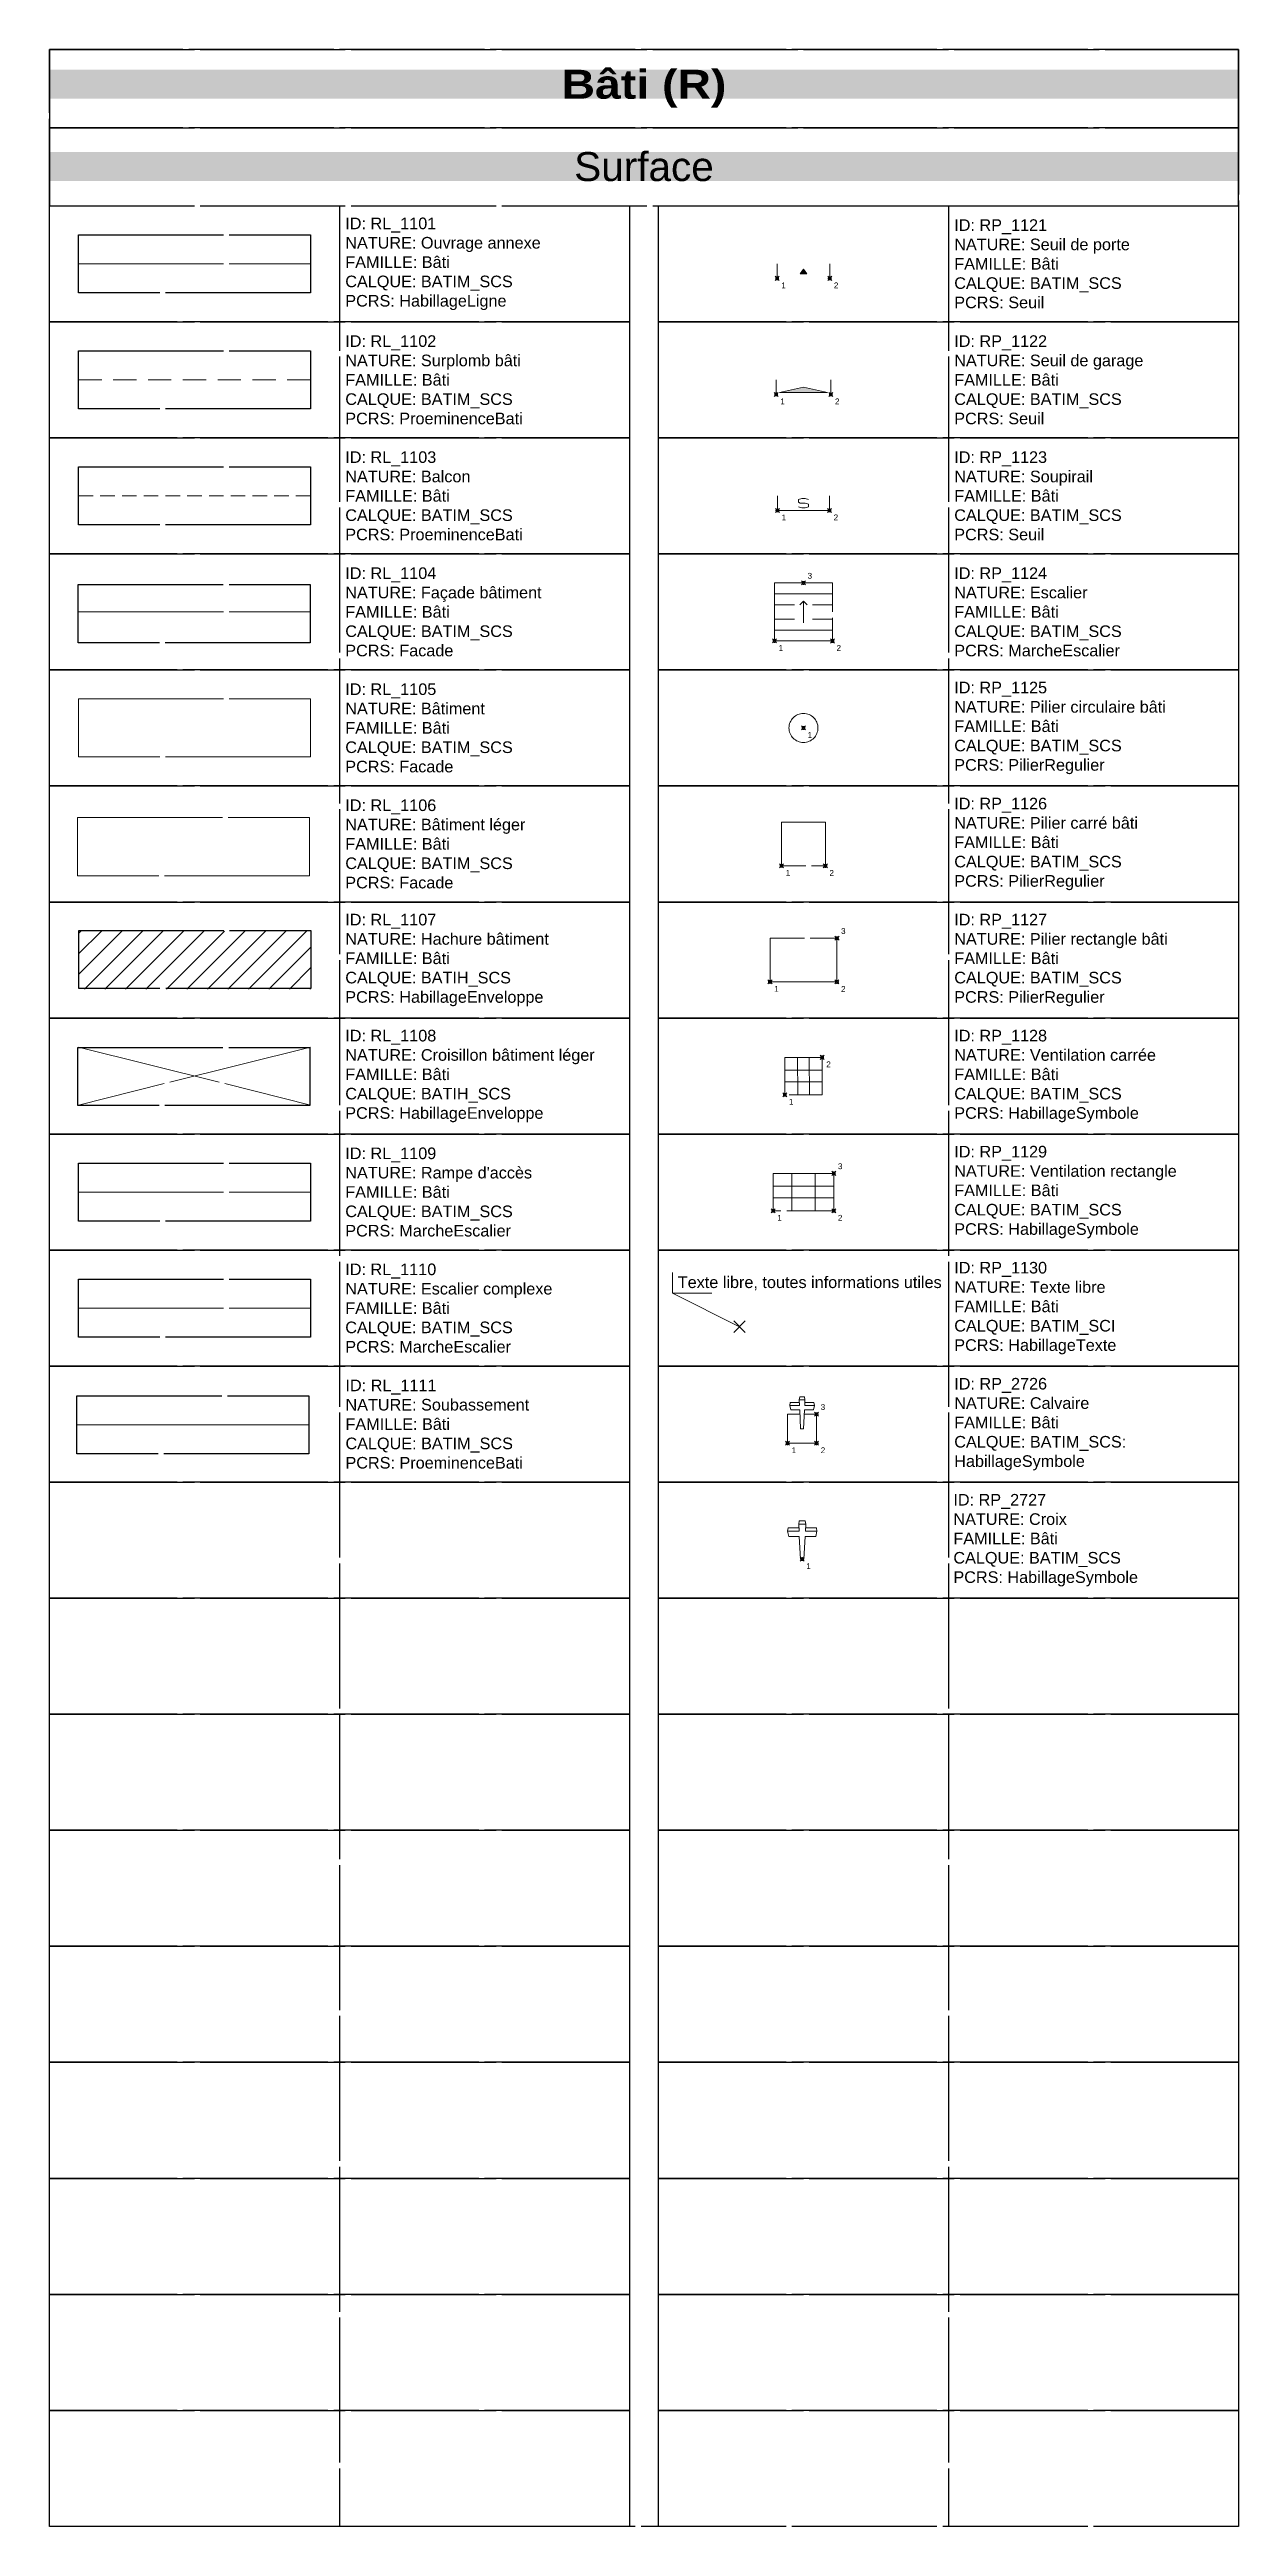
# Model space of a CAD drawing. Header units: metres. Extents: x 3067 to 3319, y 1703 to 1914.
# Drawn here: x 3067.05 to 3087.55, y 1703.17 to 1745.87 of the extents above; entities that cross this region are included whole.
import ezdxf

# ---------------------------------------------------------------- set-up
doc = ezdxf.new("R2010")
doc.units = ezdxf.units.M
doc.header["$PDMODE"] = 3
doc.header["$PDSIZE"] = 0.1
for name, pattern in [('RL_1101', [2.5, 2.5, 0]), ('RL_1102', [0.6, 0.4, -0.2]), ('RL_1103', [0.375, 0.25, -0.125]), ('RL_1104', [2.5, 2.5, 0]), ('RL_1105', [2.5, 2.5, 0]), ('RL_1106', [2.5, 2.5, 0]), ('RL_1108', [2.5, 2.5, 0]), ('RL_1109', [2.5, 2.5, 0]), ('RL_1110', [2.5, 2.5, 0]), ('Socle_Continu', [2.5, 2.5, 0])]:
    doc.linetypes.add(name, pattern=pattern)
doc.layers.get('0').update_dxf_attribs({"lineweight": 30})
for name, color, linetype, lineweight in [('1', 7, 'Socle_Continu', 30), ('2', 7, 'Socle_Continu', 30), ('3_sens et nbr de points', 7, 'Socle_Continu', 5), ('BATIH_SCS', 201, 'Socle_Continu', 13), ('BATIM_SCI', 201, 'Socle_Continu', 13)]:
    doc.layers.add(name, color=color, linetype=linetype, lineweight=lineweight)
doc.layers.add('BATIM_SCS', color=7, linetype='Socle_Continu', lineweight=13, true_color=0xdf7fff)
doc.styles.get("Standard").update_dxf_attribs({"font": 'arial.ttf'})
doc.linetypes.add('RL_1111', pattern='A,0.25,-0.1,[".",Standard,S=0.254,R=0,X=0,Y=0],-0.15', length=0.5)

msp = doc.modelspace()

# ---------------------------------------------------------------- texts
at = {"linetype": 'Socle_Continu', "char_height": 0.5, "width": 20.5, "attachment_point": 5, "bg_fill": 1, "box_fill_scale": 1, "bg_fill_transparency": 0}
for s, insert, bg_fill_color in [('{\\fArial Black|b0|i0|c0|p34;\\C256;\\c16777215;Bâti (R)}', (3077.299, 1745.192), 201), ('\\pxqc;Surface', (3077.299, 1743.845), 254)]:
    msp.add_mtext(s, dxfattribs=dict(at, insert=insert, bg_fill_color=bg_fill_color))
at = {"linetype": 'Socle_Continu', "char_height": 0.2, "width": 4.9, "attachment_point": 4}
for s, insert in [('ID: RL_1101\\PNATURE: Ouvrage annexe\\PFAMILLE: Bâti\\PCALQUE: BATIM_SCS\\PPCRS: HabillageLigne', (3072.149, 1742.172)), ('ID: RP_1121\\PNATURE: Seuil de porte\\PFAMILLE: Bâti\\PCALQUE: BATIM_SCS\\PPCRS: Seuil', (3082.649, 1742.172)), ('ID: RL_1102\\PNATURE: Surplomb bâti\\PFAMILLE: Bâti\\PCALQUE: BATIM_SCS\\PPCRS: ProeminenceBati', (3072.149, 1740.172)), ('ID: RP_1122\\PNATURE: Seuil de garage\\PFAMILLE: Bâti\\PCALQUE: BATIM_SCS\\PPCRS: Seuil', (3082.649, 1740.172)), ('ID: RL_1103\\PNATURE: Balcon\\PFAMILLE: Bâti\\PCALQUE: BATIM_SCS\\PPCRS: ProeminenceBati', (3072.149, 1738.172)), ('ID: RP_1123\\PNATURE: Soupirail\\PFAMILLE: Bâti\\PCALQUE: BATIM_SCS\\PPCRS: Seuil', (3082.649, 1738.172)), ('ID: RL_1104\\PNATURE: Façade bâtiment\\PFAMILLE: Bâti\\PCALQUE: BATIM_SCS\\PPCRS: Facade', (3072.149, 1736.172)), ('ID: RP_1124\\PNATURE: Escalier\\PFAMILLE: Bâti\\PCALQUE: BATIM_SCS\\PPCRS: MarcheEscalier', (3082.649, 1736.172)), ('ID: RL_1105\\PNATURE: Bâtiment\\PFAMILLE: Bâti\\PCALQUE: BATIM_SCS\\PPCRS: Facade', (3072.149, 1734.172)), ('ID: RP_1125\\PNATURE: Pilier circulaire bâti\\PFAMILLE: Bâti\\PCALQUE: BATIM_SCS\\PPCRS: PilierRegulier', (3082.649, 1734.172)), ('ID: RL_1106\\PNATURE: Bâtiment léger\\PFAMILLE: Bâti\\PCALQUE: BATIM_SCS\\PPCRS: Facade', (3072.149, 1732.172)), ('ID: RP_1126\\PNATURE: Pilier carré bâti\\PFAMILLE: Bâti\\PCALQUE: BATIM_SCS\\PPCRS: PilierRegulier', (3082.649, 1732.172)), ('ID: RL_1107\\PNATURE: Hachure bâtiment\\PFAMILLE: Bâti\\PCALQUE: BATIH_SCS\\PPCRS: HabillageEnveloppe', (3072.149, 1730.172)), ('ID: RP_1127\\PNATURE: Pilier rectangle bâti\\PFAMILLE: Bâti\\PCALQUE: BATIM_SCS\\PPCRS: PilierRegulier', (3082.649, 1730.172)), ('ID: RL_1108\\PNATURE: Croisillon bâtiment léger\\PFAMILLE: Bâti\\PCALQUE: BATIH_SCS\\PPCRS: HabillageEnveloppe', (3072.149, 1728.172)), ('ID: RP_1128\\PNATURE: Ventilation carrée\\PFAMILLE: Bâti\\PCALQUE: BATIM_SCS\\PPCRS: HabillageSymbole', (3082.649, 1728.172)), ('ID: RP_1129\\PNATURE: Ventilation rectangle\\PFAMILLE: Bâti\\PCALQUE: BATIM_SCS\\PPCRS: HabillageSymbole', (3082.649, 1726.172)), ("ID: RL_1109\\PNATURE: Rampe d'accès\\PFAMILLE: Bâti\\PCALQUE: BATIM_SCS\\PPCRS: MarcheEscalier", (3072.149, 1726.172)), ('ID: RL_1110\\PNATURE: Escalier complexe\\PFAMILLE: Bâti\\PCALQUE: BATIM_SCS\\PPCRS: MarcheEscalier', (3072.149, 1724.172)), ('ID: RP_1130\\PNATURE: Texte libre\\PFAMILLE: Bâti\\PCALQUE: BATIM_SCI\\PPCRS: HabillageTexte', (3082.649, 1724.172)), ('{\\C256;\\c0;ID: RL_1111\\PNATURE: Soubassement\\PFAMILLE: Bâti\\PCALQUE: BATIM_SCS\\PPCRS: ProeminenceBati}', (3072.152, 1722.172)), ('ID: RP_2726\\PNATURE: Calvaire\\PFAMILLE: Bâti\\PCALQUE: BATIM_SCS: HabillageSymbole', (3082.649, 1722.172)), ('ID: RP_2727\\PNATURE: Croix\\PFAMILLE: Bâti\\PCALQUE: BATIM_SCS\\PPCRS: HabillageSymbole', (3082.634, 1720.172))]:
    msp.add_mtext(s, dxfattribs=dict(at, insert=insert))
at = {"layer": '3_sens et nbr de points', "linetype": 'Socle_Continu', "char_height": 0.1, "attachment_point": 1}
for s, insert in [('1', (3079.667, 1741.851)), ('2', (3080.573, 1741.851)), ('1', (3079.648, 1739.851)), ('2', (3080.592, 1739.851)), ('1', (3079.671, 1737.851)), ('2', (3080.569, 1737.851)), ('3', (3080.12, 1736.845)), ('1', (3079.62, 1735.601)), ('2', (3080.619, 1735.601)), ('1', (3080.12, 1734.101)), ('1', (3079.743, 1731.724)), ('2', (3080.497, 1731.723)), ('3', (3080.697, 1730.722)), ('1', (3079.543, 1729.724)), ('2', (3080.697, 1729.723)), ('2', (3080.442, 1728.424)), ('1', (3079.798, 1727.779)), ('3', (3080.643, 1726.667)), ('1', (3079.598, 1725.779)), ('2', (3080.642, 1725.779)), ('3', (3080.346, 1722.516)), ('1', (3079.846, 1721.772)), ('2', (3080.346, 1721.772)), ('1', (3080.097, 1719.775))]:
    msp.add_mtext_dynamic_manual_height_columns(s, width=0.17351, gutter_width=1, heights=[0], dxfattribs=dict(at, insert=insert))

# ---------------------------------------------------------------- blocks, each defined once
blk = doc.blocks.new('*U58')
at = {"layer": 'BATIM_SCI', "linetype": 'Socle_Continu'}
blk.add_line((-1.153, 0.58), (0, 0), dxfattribs=at)
at = {"layer": 'BATIM_SCI', "linetype": 'Socle_Continu', "flags": 128}
blk.add_lwpolyline([(-0.48, 0.58), (-1.153, 0.58), (-1.153, 0.937)], dxfattribs=at)
at = {"layer": 'BATIM_SCI', "linetype": 'Socle_Continu'}
blk.add_point((0, 0), dxfattribs=at)
blk.add_attdef('TXT', (-1.064, 0.667), '', height=0.2, dxfattribs=at)
at = {"layer": 'BATIM_SCI', "linetype": 'Socle_Continu', "flags": 9}
for tag, p in [('NATURE', (1.967, -0.177)), ('ID', (1.967, 0.144)), ('FAMILLE', (1.967, -0.499)), ('CALQUE', (1.967, -0.82)), ('PCRS', (1.967, -1.141))]:
    blk.add_attdef(tag, p, '', height=0.2, dxfattribs=at)
blk = doc.blocks.new('RP_1121')
at = {"layer": 'BATIM_SCS', "linetype": 'Socle_Continu'}
blk.add_hatch(color=256, dxfattribs=at).paths.add_polyline_path([(0.396, 0.078), (0.453, 0.156), (0.51, 0.078)])
for p, q in [((0, 0.25), (0, 0)), ((0.396, 0.078), (0.453, 0.156)), ((0.51, 0.078), (0.396, 0.078)), ((0.453, 0.156), (0.51, 0.078)), ((0.906, -0.001), (0.906, 0.249))]:
    blk.add_line(p, q, dxfattribs=at)
at = {"layer": 'BATIM_SCS', "linetype": 'Socle_Continu', "flags": 9}
for tag, p in [('NATURE', (1.337, 0.329)), ('ID', (1.337, 0.65)), ('FAMILLE', (1.337, 0.008)), ('CALQUE', (1.337, -0.314)), ('PCRS', (1.337, -0.635))]:
    blk.add_attdef(tag, p, '', height=0.2, dxfattribs=at)
blk = doc.blocks.new('RP_1122')
at = {"layer": 'BATIM_SCS', "linetype": 'Socle_Continu'}
blk.add_hatch(color=256, dxfattribs=at).paths.add_polyline_path([(0.059, 0.031), (0.884, 0.031), (0.472, 0.125)])
for p, q in [((0, 0.25), (0, 0)), ((0.472, 0.125), (0.059, 0.031)), ((0.059, 0.031), (0.884, 0.031)), ((0.884, 0.031), (0.472, 0.125)), ((0.943, 0), (0.943, 0.25))]:
    blk.add_line(p, q, dxfattribs=at)
at = {"layer": 'BATIM_SCS', "linetype": 'Socle_Continu', "flags": 9}
for tag, p in [('ID', (1.285, 0.871)), ('NATURE', (1.285, 0.549)), ('FAMILLE', (1.285, 0.228)), ('CALQUE', (1.285, -0.093)), ('PCRS', (1.285, -0.415))]:
    blk.add_attdef(tag, p, '', height=0.2, dxfattribs=at)
blk = doc.blocks.new('RP_1123')
at = {"layer": 'BATIM_SCS', "linetype": 'Socle_Continu'}
for p, q in [((0, 0.25), (0, 0)), ((0, 0), (0.898, 0)), ((0.365, 0.188), (0.421, 0.203)), ((0.365, 0.188), (0.365, 0.156)), ((0.365, 0.141), (0.365, 0.156)), ((0.365, 0.141), (0.393, 0.125)), ((0.421, 0.047), (0.365, 0.062)), ((0.393, 0.125), (0.477, 0.125)), ((0.477, 0.203), (0.421, 0.203)), ((0.477, 0.047), (0.421, 0.047)), ((0.477, 0.203), (0.533, 0.188)), ((0.477, 0.125), (0.533, 0.109)), ((0.533, 0.062), (0.477, 0.047)), ((0.533, 0.109), (0.533, 0.094)), ((0.533, 0.094), (0.533, 0.062)), ((0.898, 0), (0.898, 0.25))]:
    blk.add_line(p, q, dxfattribs=at)
at = {"layer": 'BATIM_SCS', "linetype": 'Socle_Continu', "flags": 9}
for tag, p in [('ID', (1.247, 0.805)), ('NATURE', (1.247, 0.484)), ('CALQUE', (1.247, -0.159)), ('FAMILLE', (1.247, 0.163)), ('PCRS', (1.247, -0.48))]:
    blk.add_attdef(tag, p, '', height=0.2, dxfattribs=at)
blk = doc.blocks.new('RP_1125')
at = {"layer": 'BATIM_SCS', "linetype": 'Socle_Continu'}
blk.add_circle((0, 0), 0.25, dxfattribs=at)
at = {"layer": 'BATIM_SCS', "linetype": 'Socle_Continu', "flags": 9}
for tag, p in [('ID', (0.772, 0.405)), ('NATURE', (0.772, 0.084)), ('CALQUE', (0.772, -0.559)), ('FAMILLE', (0.772, -0.237)), ('PCRS', (0.772, -0.88))]:
    blk.add_attdef(tag, p, '', height=0.2, dxfattribs=at)
blk = doc.blocks.new('RP_1126')
at = {"layer": 'BATIM_SCS', "linetype": 'Socle_Continu', "flags": 128}
blk.add_lwpolyline([(0, 0), (0, 0.754), (0.754, 0.754), (0.754, 0)], close=True, dxfattribs=at)
at = {"layer": 'BATIM_SCS', "linetype": 'Socle_Continu', "flags": 9}
for tag, p in [('NATURE', (1.163, 0.67)), ('ID', (1.163, 0.991)), ('FAMILLE', (1.163, 0.349)), ('CALQUE', (1.163, 0.028)), ('PCRS', (1.163, -0.294))]:
    blk.add_attdef(tag, p, '', height=0.2, dxfattribs=at)
blk = doc.blocks.new('RP_1127')
at = {"layer": 'BATIM_SCS', "linetype": 'Socle_Continu', "flags": 128}
blk.add_lwpolyline([(1.154, 0), (0, 0), (0, 0.754), (1.154, 0.754)], close=True, dxfattribs=at)
at = {"layer": 'BATIM_SCS', "linetype": 'Socle_Continu', "flags": 9}
for tag, p in [('ID', (1.447, 0.935)), ('NATURE', (1.447, 0.614)), ('FAMILLE', (1.447, 0.293)), ('CALQUE', (1.447, -0.028)), ('PCRS', (1.447, -0.35))]:
    blk.add_attdef(tag, p, '', height=0.2, dxfattribs=at)
blk = doc.blocks.new('RP_1124')
at = {"layer": 'BATIM_SCS', "linetype": 'Socle_Continu', "flags": 128}
blk.add_lwpolyline([(0, 0), (0, 1), (1, 1), (1, 0)], close=True, dxfattribs=at)
for points in [[(1, 0.812), (0, 0.812)], [(0, 0.625), (0.344, 0.625)], [(0.5, 0.312), (0.5, 0.687), (0.438, 0.625)], [(0.5, 0.687), (0.563, 0.625)], [(1, 0.625), (0.656, 0.625)], [(0, 0.375), (0.344, 0.375)], [(0, 0.187), (1, 0.187)], [(1, 0.375), (0.656, 0.375)]]:
    blk.add_lwpolyline(points, dxfattribs=at)
at = {"layer": 'BATIM_SCS', "linetype": 'Socle_Continu', "flags": 9}
for tag, p in [('ID', (1.527, 0.906)), ('NATURE', (1.527, 0.584)), ('FAMILLE', (1.527, 0.263)), ('CALQUE', (1.527, -0.058)), ('PCRS', (1.527, -0.38))]:
    blk.add_attdef(tag, p, '', height=0.2, dxfattribs=at)
blk = doc.blocks.new('RP_1128')
at = {"layer": 'BATIM_SCS', "linetype": 'Socle_Continu'}
for p, q in [((0.221, 0.645), (0.222, 0)), ((0.423, 0), (0.422, 0.645)), ((0.644, 0.423), (0, 0.423)), ((0, 0.222), (0.644, 0.222))]:
    blk.add_line(p, q, dxfattribs=at)
at = {"layer": 'BATIM_SCS', "linetype": 'Socle_Continu', "flags": 128}
blk.add_lwpolyline([(0, 0), (-0.001, 0.644), (0.644, 0.645), (0.644, 0.001)], close=True, dxfattribs=at)
at = {"layer": 'BATIM_SCS', "linetype": 'Socle_Continu', "flags": 9}
for tag, p in [('ID', (1.102, 0.887)), ('NATURE', (1.102, 0.565)), ('FAMILLE', (1.102, 0.244)), ('CALQUE', (1.102, -0.077)), ('PCRS', (1.102, -0.398))]:
    blk.add_attdef(tag, p, '', height=0.2, dxfattribs=at)
blk = doc.blocks.new('RP_1129')
at = {"layer": 'BATIM_SCS', "linetype": 'Socle_Continu'}
for p, q in [((0.321, 0.645), (0.322, 0)), ((0.723, 0.001), (0.722, 0.645)), ((1.044, 0.424), (0, 0.423)), ((0, 0.222), (1.044, 0.222))]:
    blk.add_line(p, q, dxfattribs=at)
at = {"layer": 'BATIM_SCS', "linetype": 'Socle_Continu', "flags": 128}
blk.add_lwpolyline([(-0.001, 0.644), (1.044, 0.645), (1.044, 0.001), (0, 0)], close=True, dxfattribs=at)
at = {"layer": 'BATIM_SCS', "linetype": 'Socle_Continu', "flags": 9}
for tag, p in [('ID', (1.289, 0.914)), ('NATURE', (1.289, 0.593)), ('FAMILLE', (1.289, 0.271)), ('CALQUE', (1.289, -0.05)), ('PCRS', (1.289, -0.371))]:
    blk.add_attdef(tag, p, '', height=0.2, dxfattribs=at)
blk = doc.blocks.new('RP_2727')
at = {"layer": 'BATIM_SCS', "linetype": 'Socle_Continu'}
for p, q in [((-0.254, 0.48), (-0.244, 0.54)), ((-0.254, 0.48), (-0.054, 0.48)), ((-0.254, 0.48), (-0.233, 0.392)), ((-0.244, 0.54), (-0.057, 0.54)), ((-0.06, 0.6), (-0.05, 0.66)), ((-0.054, 0.48), (-0.06, 0.6)), ((-0.06, 0.6), (0.06, 0.6)), ((-0.05, 0.66), (0.05, 0.66)), ((0.06, 0.6), (0.05, 0.66)), ((0.054, 0.48), (0.06, 0.6)), ((0.054, 0.48), (0.254, 0.48)), ((0.057, 0.54), (0.244, 0.54)), ((0.254, 0.48), (0.233, 0.392)), ((0.254, 0.48), (0.244, 0.54)), ((-0.233, 0.392), (-0.05, 0.392)), ((-0.03, 0), (-0.05, 0.392)), ((-0.03, 0), (0.03, 0)), ((0.03, 0), (0.05, 0.392)), ((0.05, 0.392), (0.233, 0.392))]:
    blk.add_line(p, q, dxfattribs=at)
at = {"layer": 'BATIM_SCS', "linetype": 'Socle_Continu', "flags": 9}
for tag, p in [('NATURE', (0.585, 0.325)), ('ID', (0.585, 0.646)), ('FAMILLE', (0.585, 0.004)), ('CALQUE', (0.585, -0.318)), ('PCRS', (0.585, -0.639))]:
    blk.add_attdef(tag, p, '', height=0.2, dxfattribs=at)
blk = doc.blocks.new('RP_2726')
at = {"layer": 'BATIM_SCS', "linetype": 'Socle_Continu'}
for p, q in [((0.038, 0.65), (0.047, 0.7)), ((0.038, 0.65), (0.205, 0.65)), ((0.038, 0.65), (0.056, 0.577)), ((0.047, 0.7), (0.203, 0.7)), ((0.056, 0.577), (0.209, 0.577)), ((0.2, 0.75), (0.209, 0.8)), ((0.205, 0.65), (0.2, 0.75)), ((0.2, 0.75), (0.3, 0.75)), ((0.209, 0.8), (0.291, 0.8)), ((0.225, 0.25), (0.209, 0.577)), ((0.275, 0.25), (0.291, 0.577)), ((0.3, 0.75), (0.291, 0.8)), ((0.291, 0.577), (0.444, 0.577)), ((0.295, 0.65), (0.3, 0.75)), ((0.295, 0.65), (0.462, 0.65)), ((0.298, 0.7), (0.453, 0.7)), ((0.462, 0.65), (0.444, 0.577)), ((0.462, 0.65), (0.453, 0.7)), ((0.225, 0.25), (0.275, 0.25))]:
    blk.add_line(p, q, dxfattribs=at)
blk.add_lwpolyline([(0.213, 0.5), (0, 0.5), (0, 0), (0.5, 0), (0.5, 0.5), (0.287, 0.5)], dxfattribs=at)
at = {"layer": 'BATIM_SCS', "linetype": 'Socle_Continu', "flags": 9}
for tag, p in [('NATURE', (0.959, 0.325)), ('ID', (0.959, 0.646)), ('FAMILLE', (0.959, 0.004)), ('CALQUE', (0.959, -0.318)), ('PCRS', (0.959, -0.639))]:
    blk.add_attdef(tag, p, '', height=0.2, dxfattribs=at)

# ---------------------------------------------------------------- hatches: boundary and pattern name
at = {"layer": 'BATIH_SCS', "linetype": 'Socle_Continu'}
h = msp.add_hatch(dxfattribs=at)
h.set_pattern_fill('RL_1107', color=256, pattern_type=2)
h.set_pattern_definition([(45, (0, 8), (-0.176776695, 0.176776695), [])])
h.paths.add_polyline_path([(3071.549, 1730.672), (3067.549, 1730.672), (3067.549, 1729.672), (3071.549, 1729.672)])

# ---------------------------------------------------------------- linework, layer by layer
at = {"linetype": 'Socle_Continu'}
for p, q in [((3072.049, 1743.172), (3072.049, 1703.172)), ((3082.549, 1743.172), (3082.549, 1703.172))]:
    msp.add_line(p, q, dxfattribs=at)
for points in [[(3067.049, 1744.519), (3087.549, 1744.519), (3087.549, 1745.866), (3067.049, 1745.866)], [(3067.049, 1743.172), (3087.549, 1743.172), (3087.549, 1744.519), (3067.049, 1744.519)], [(3067.049, 1743.172), (3077.049, 1743.172), (3077.049, 1741.172), (3067.049, 1741.172)], [(3077.549, 1743.172), (3087.549, 1743.172), (3087.549, 1741.172), (3077.549, 1741.172)], [(3067.049, 1741.172), (3077.049, 1741.172), (3077.049, 1739.172), (3067.049, 1739.172)], [(3077.549, 1741.172), (3087.549, 1741.172), (3087.549, 1739.172), (3077.549, 1739.172)], [(3067.049, 1739.172), (3077.049, 1739.172), (3077.049, 1737.172), (3067.049, 1737.172)], [(3077.549, 1739.172), (3087.549, 1739.172), (3087.549, 1737.172), (3077.549, 1737.172)], [(3067.049, 1737.172), (3077.049, 1737.172), (3077.049, 1735.172), (3067.049, 1735.172)], [(3077.549, 1737.172), (3087.549, 1737.172), (3087.549, 1735.172), (3077.549, 1735.172)], [(3067.049, 1735.172), (3077.049, 1735.172), (3077.049, 1733.172), (3067.049, 1733.172)], [(3077.549, 1735.172), (3087.549, 1735.172), (3087.549, 1733.172), (3077.549, 1733.172)], [(3067.049, 1733.172), (3077.049, 1733.172), (3077.049, 1731.172), (3067.049, 1731.172)], [(3077.549, 1733.172), (3087.549, 1733.172), (3087.549, 1731.172), (3077.549, 1731.172)], [(3067.049, 1731.172), (3077.049, 1731.172), (3077.049, 1729.172), (3067.049, 1729.172)], [(3077.549, 1731.172), (3087.549, 1731.172), (3087.549, 1729.172), (3077.549, 1729.172)], [(3067.049, 1729.172), (3077.049, 1729.172), (3077.049, 1727.172), (3067.049, 1727.172)], [(3077.549, 1729.172), (3087.549, 1729.172), (3087.549, 1727.172), (3077.549, 1727.172)], [(3067.049, 1727.172), (3077.049, 1727.172), (3077.049, 1725.172), (3067.049, 1725.172)], [(3077.549, 1727.172), (3087.549, 1727.172), (3087.549, 1725.172), (3077.549, 1725.172)], [(3067.049, 1725.172), (3077.049, 1725.172), (3077.049, 1723.172), (3067.049, 1723.172)], [(3077.549, 1725.172), (3087.549, 1725.172), (3087.549, 1723.172), (3077.549, 1723.172)], [(3067.049, 1723.172), (3077.049, 1723.172), (3077.049, 1721.172), (3067.049, 1721.172)], [(3077.549, 1723.172), (3087.549, 1723.172), (3087.549, 1721.172), (3077.549, 1721.172)], [(3077.549, 1723.172), (3087.549, 1723.172), (3087.549, 1721.172), (3077.549, 1721.172)], [(3067.049, 1721.172), (3077.049, 1721.172), (3077.049, 1719.172), (3067.049, 1719.172)], [(3077.549, 1721.172), (3087.549, 1721.172), (3087.549, 1719.172), (3077.549, 1719.172)], [(3077.549, 1721.172), (3087.549, 1721.172), (3087.549, 1719.172), (3077.549, 1719.172)], [(3067.049, 1719.172), (3077.049, 1719.172), (3077.049, 1717.172), (3067.049, 1717.172)], [(3077.549, 1719.172), (3087.549, 1719.172), (3087.549, 1717.172), (3077.549, 1717.172)], [(3067.049, 1717.172), (3077.049, 1717.172), (3077.049, 1715.172), (3067.049, 1715.172)], [(3077.549, 1717.172), (3087.549, 1717.172), (3087.549, 1715.172), (3077.549, 1715.172)], [(3067.049, 1715.172), (3077.049, 1715.172), (3077.049, 1713.172), (3067.049, 1713.172)], [(3077.549, 1715.172), (3087.549, 1715.172), (3087.549, 1713.172), (3077.549, 1713.172)], [(3067.049, 1713.172), (3077.049, 1713.172), (3077.049, 1711.172), (3067.049, 1711.172)], [(3077.549, 1713.172), (3087.549, 1713.172), (3087.549, 1711.172), (3077.549, 1711.172)], [(3067.049, 1711.172), (3077.049, 1711.172), (3077.049, 1709.172), (3067.049, 1709.172)], [(3077.549, 1711.172), (3087.549, 1711.172), (3087.549, 1709.172), (3077.549, 1709.172)], [(3067.049, 1709.172), (3077.049, 1709.172), (3077.049, 1707.172), (3067.049, 1707.172)], [(3077.549, 1709.172), (3087.549, 1709.172), (3087.549, 1707.172), (3077.549, 1707.172)], [(3067.049, 1707.172), (3077.049, 1707.172), (3077.049, 1705.172), (3067.049, 1705.172)], [(3077.549, 1707.172), (3087.549, 1707.172), (3087.549, 1705.172), (3077.549, 1705.172)], [(3067.049, 1705.172), (3077.049, 1705.172), (3077.049, 1703.172), (3067.049, 1703.172)], [(3077.549, 1705.172), (3087.549, 1705.172), (3087.549, 1703.172), (3077.549, 1703.172)]]:
    msp.add_lwpolyline(points, close=True, dxfattribs=at)
at = {"layer": '1', "color": 201, "linetype": 'Socle_Continu', "true_color": 0xdf7fff}
msp.add_lwpolyline([(3067.049, 1745.866), (3087.549, 1745.866), (3087.549, 1703.172), (3067.049, 1703.172)], close=True, dxfattribs=at)
at = {"layer": '2', "linetype": 'Socle_Continu'}
for points in [[(3067.549, 1742.672), (3071.549, 1742.672), (3071.549, 1741.672), (3067.549, 1741.672)], [(3067.549, 1740.672), (3071.549, 1740.672), (3071.549, 1739.672), (3067.549, 1739.672)], [(3067.549, 1738.672), (3071.549, 1738.672), (3071.549, 1737.672), (3067.549, 1737.672)], [(3067.545, 1736.642), (3071.545, 1736.642), (3071.545, 1735.642), (3067.545, 1735.642)], [(3067.553, 1730.683), (3071.553, 1730.683), (3071.553, 1729.683), (3067.553, 1729.683)], [(3067.54, 1728.666), (3071.54, 1728.666), (3071.54, 1727.666), (3067.54, 1727.666)], [(3067.549, 1726.672), (3071.549, 1726.672), (3071.549, 1725.672), (3067.549, 1725.672)], [(3067.549, 1724.672), (3071.549, 1724.672), (3071.549, 1723.672), (3067.549, 1723.672)], [(3067.52, 1722.66), (3071.52, 1722.66), (3071.52, 1721.66), (3067.52, 1721.66)]]:
    msp.add_lwpolyline(points, close=True, dxfattribs=at)
at = {"layer": '3_sens et nbr de points', "linetype": 'Socle_Continu'}
for p, q in [((3079.561, 1741.958), (3079.632, 1741.887)), ((3079.561, 1741.958), (3079.632, 1741.887)), ((3079.561, 1741.887), (3079.632, 1741.958)), ((3080.467, 1741.957), (3080.537, 1741.886)), ((3080.467, 1741.886), (3080.537, 1741.957)), ((3079.542, 1739.957), (3079.613, 1739.887)), ((3079.542, 1739.957), (3079.613, 1739.887)), ((3079.542, 1739.887), (3079.613, 1739.957)), ((3080.485, 1739.957), (3080.556, 1739.886)), ((3080.485, 1739.886), (3080.556, 1739.957)), ((3079.565, 1737.957), (3079.636, 1737.887)), ((3079.565, 1737.957), (3079.636, 1737.887)), ((3079.565, 1737.887), (3079.636, 1737.957)), ((3080.463, 1737.957), (3080.533, 1737.886)), ((3080.463, 1737.886), (3080.533, 1737.957)), ((3080.014, 1736.707), (3080.085, 1736.637)), ((3080.014, 1736.707), (3080.085, 1736.637)), ((3080.014, 1736.637), (3080.085, 1736.707)), ((3079.514, 1735.707), (3079.585, 1735.637)), ((3079.514, 1735.707), (3079.585, 1735.637)), ((3079.514, 1735.637), (3079.585, 1735.707)), ((3080.513, 1735.707), (3080.584, 1735.636)), ((3080.513, 1735.636), (3080.584, 1735.707)), ((3080.014, 1734.207), (3080.085, 1734.137)), ((3080.014, 1734.207), (3080.085, 1734.137)), ((3080.014, 1734.137), (3080.085, 1734.207)), ((3079.637, 1731.83), (3079.707, 1731.759)), ((3079.637, 1731.83), (3079.707, 1731.759)), ((3079.637, 1731.759), (3079.707, 1731.83)), ((3080.391, 1731.829), (3080.462, 1731.759)), ((3080.391, 1731.759), (3080.462, 1731.829)), ((3080.591, 1730.584), (3080.662, 1730.514)), ((3080.591, 1730.584), (3080.662, 1730.514)), ((3080.591, 1730.514), (3080.662, 1730.584)), ((3079.437, 1729.83), (3079.507, 1729.759)), ((3079.437, 1729.83), (3079.507, 1729.759)), ((3079.437, 1729.759), (3079.507, 1729.83)), ((3080.591, 1729.829), (3080.661, 1729.759)), ((3080.591, 1729.759), (3080.661, 1729.829)), ((3080.336, 1728.53), (3080.407, 1728.459)), ((3080.336, 1728.459), (3080.407, 1728.53)), ((3079.692, 1727.885), (3079.763, 1727.814)), ((3079.692, 1727.885), (3079.763, 1727.814)), ((3079.692, 1727.814), (3079.763, 1727.885)), ((3080.537, 1726.53), (3080.608, 1726.459)), ((3080.537, 1726.53), (3080.608, 1726.459)), ((3080.537, 1726.459), (3080.608, 1726.53)), ((3079.492, 1725.885), (3079.563, 1725.814)), ((3079.492, 1725.885), (3079.563, 1725.814)), ((3079.492, 1725.814), (3079.563, 1725.885)), ((3080.536, 1725.885), (3080.607, 1725.815)), ((3080.536, 1725.815), (3080.607, 1725.885)), ((3080.24, 1722.378), (3080.31, 1722.307)), ((3080.24, 1722.378), (3080.31, 1722.307)), ((3080.24, 1722.307), (3080.31, 1722.378)), ((3079.74, 1721.878), (3079.81, 1721.807)), ((3079.74, 1721.878), (3079.81, 1721.807)), ((3079.74, 1721.807), (3079.81, 1721.878)), ((3080.24, 1721.878), (3080.31, 1721.807)), ((3080.24, 1721.807), (3080.31, 1721.878)), ((3079.991, 1719.881), (3080.062, 1719.811)), ((3079.991, 1719.811), (3080.062, 1719.881))]:
    msp.add_line(p, q, dxfattribs=at)
for centre in [(3079.596, 1741.922), (3080.502, 1741.922), (3079.578, 1739.922), (3080.521, 1739.921), (3079.6, 1737.922), (3080.498, 1737.921), (3080.049, 1736.672), (3079.549, 1735.672), (3080.549, 1735.671), (3080.049, 1734.172), (3079.672, 1731.795), (3080.426, 1731.794), (3080.626, 1730.549), (3079.472, 1729.795), (3080.626, 1729.794), (3080.371, 1728.494), (3079.727, 1727.849), (3080.572, 1726.494), (3079.527, 1725.849), (3080.572, 1725.85), (3080.275, 1722.343), (3079.775, 1721.843), (3080.275, 1721.843), (3080.027, 1719.846)]:
    msp.add_circle(centre, 0.025, dxfattribs=at)
at = {"layer": 'BATIH_SCS', "linetype": 'RL_1108', "flags": 128}
for points in [[(3067.549, 1728.672), (3071.549, 1727.672)], [(3071.549, 1728.672), (3067.549, 1727.672)]]:
    msp.add_lwpolyline(points, dxfattribs=at)
at = {"layer": 'BATIM_SCS', "linetype": 'RL_1101'}
msp.add_line((3067.549, 1742.172), (3071.549, 1742.172), dxfattribs=at)
at = {"layer": 'BATIM_SCS', "linetype": 'RL_1102', "flags": 128}
msp.add_lwpolyline([(3067.549, 1740.172), (3071.549, 1740.172)], dxfattribs=at)
at = {"layer": 'BATIM_SCS', "linetype": 'RL_1103', "flags": 128}
msp.add_lwpolyline([(3067.549, 1738.172), (3071.549, 1738.172)], dxfattribs=at)
at = {"layer": 'BATIM_SCS', "linetype": 'RL_1104', "flags": 128}
msp.add_lwpolyline([(3067.549, 1736.172), (3071.549, 1736.172)], dxfattribs=at)
at = {"layer": 'BATIM_SCS', "linetype": 'RL_1105'}
msp.add_lwpolyline([(3067.549, 1734.672), (3071.549, 1734.672), (3071.549, 1733.672), (3067.549, 1733.672)], close=True, dxfattribs=at)
at = {"layer": 'BATIM_SCS', "linetype": 'RL_1106'}
msp.add_lwpolyline([(3067.532, 1732.626), (3071.532, 1732.626), (3071.532, 1731.626), (3067.532, 1731.626)], close=True, dxfattribs=at)
at = {"layer": 'BATIM_SCS', "linetype": 'RL_1109', "flags": 128}
msp.add_lwpolyline([(3067.549, 1726.172), (3071.549, 1726.172)], dxfattribs=at)
at = {"layer": 'BATIM_SCS', "linetype": 'RL_1110', "flags": 128}
msp.add_lwpolyline([(3067.549, 1724.172), (3071.549, 1724.172)], dxfattribs=at)
at = {"layer": 'BATIM_SCS', "linetype": 'RL_1111', "flags": 128}
msp.add_lwpolyline([(3067.52, 1722.16), (3071.52, 1722.16)], dxfattribs=at)

# ---------------------------------------------------------------- block references
at = {"layer": 'BATIM_SCI', "linetype": 'Socle_Continu'}
msp.add_blockref('*U58', (3078.946, 1723.851), dxfattribs=at).add_auto_attribs({'TXT': 'Texte libre, toutes informations utiles'})
at = {"layer": 'BATIM_SCS', "linetype": 'Socle_Continu'}
for name, p in [('RP_1121', (3079.596, 1741.922)), ('RP_1122', (3079.578, 1739.922)), ('RP_1123', (3079.6, 1737.922)), ('RP_1124', (3079.549, 1735.672)), ('RP_1125', (3080.049, 1734.172)), ('RP_1126', (3079.672, 1731.795)), ('RP_1127', (3079.472, 1729.795)), ('RP_1128', (3079.727, 1727.849)), ('RP_1129', (3079.527, 1725.849)), ('RP_2726', (3079.775, 1721.843)), ('RP_2727', (3080.027, 1719.846))]:
    msp.add_blockref(name, p, dxfattribs=at)

msp.set_redraw_order([(e.dxf.handle, doc.entitydb.next_handle()) for e in msp.query("TEXT MTEXT ATTDEF DIMENSION ARC_DIMENSION")])  # texts and dimensions are drawn at this point

doc.saveas('drawing.dxf')
